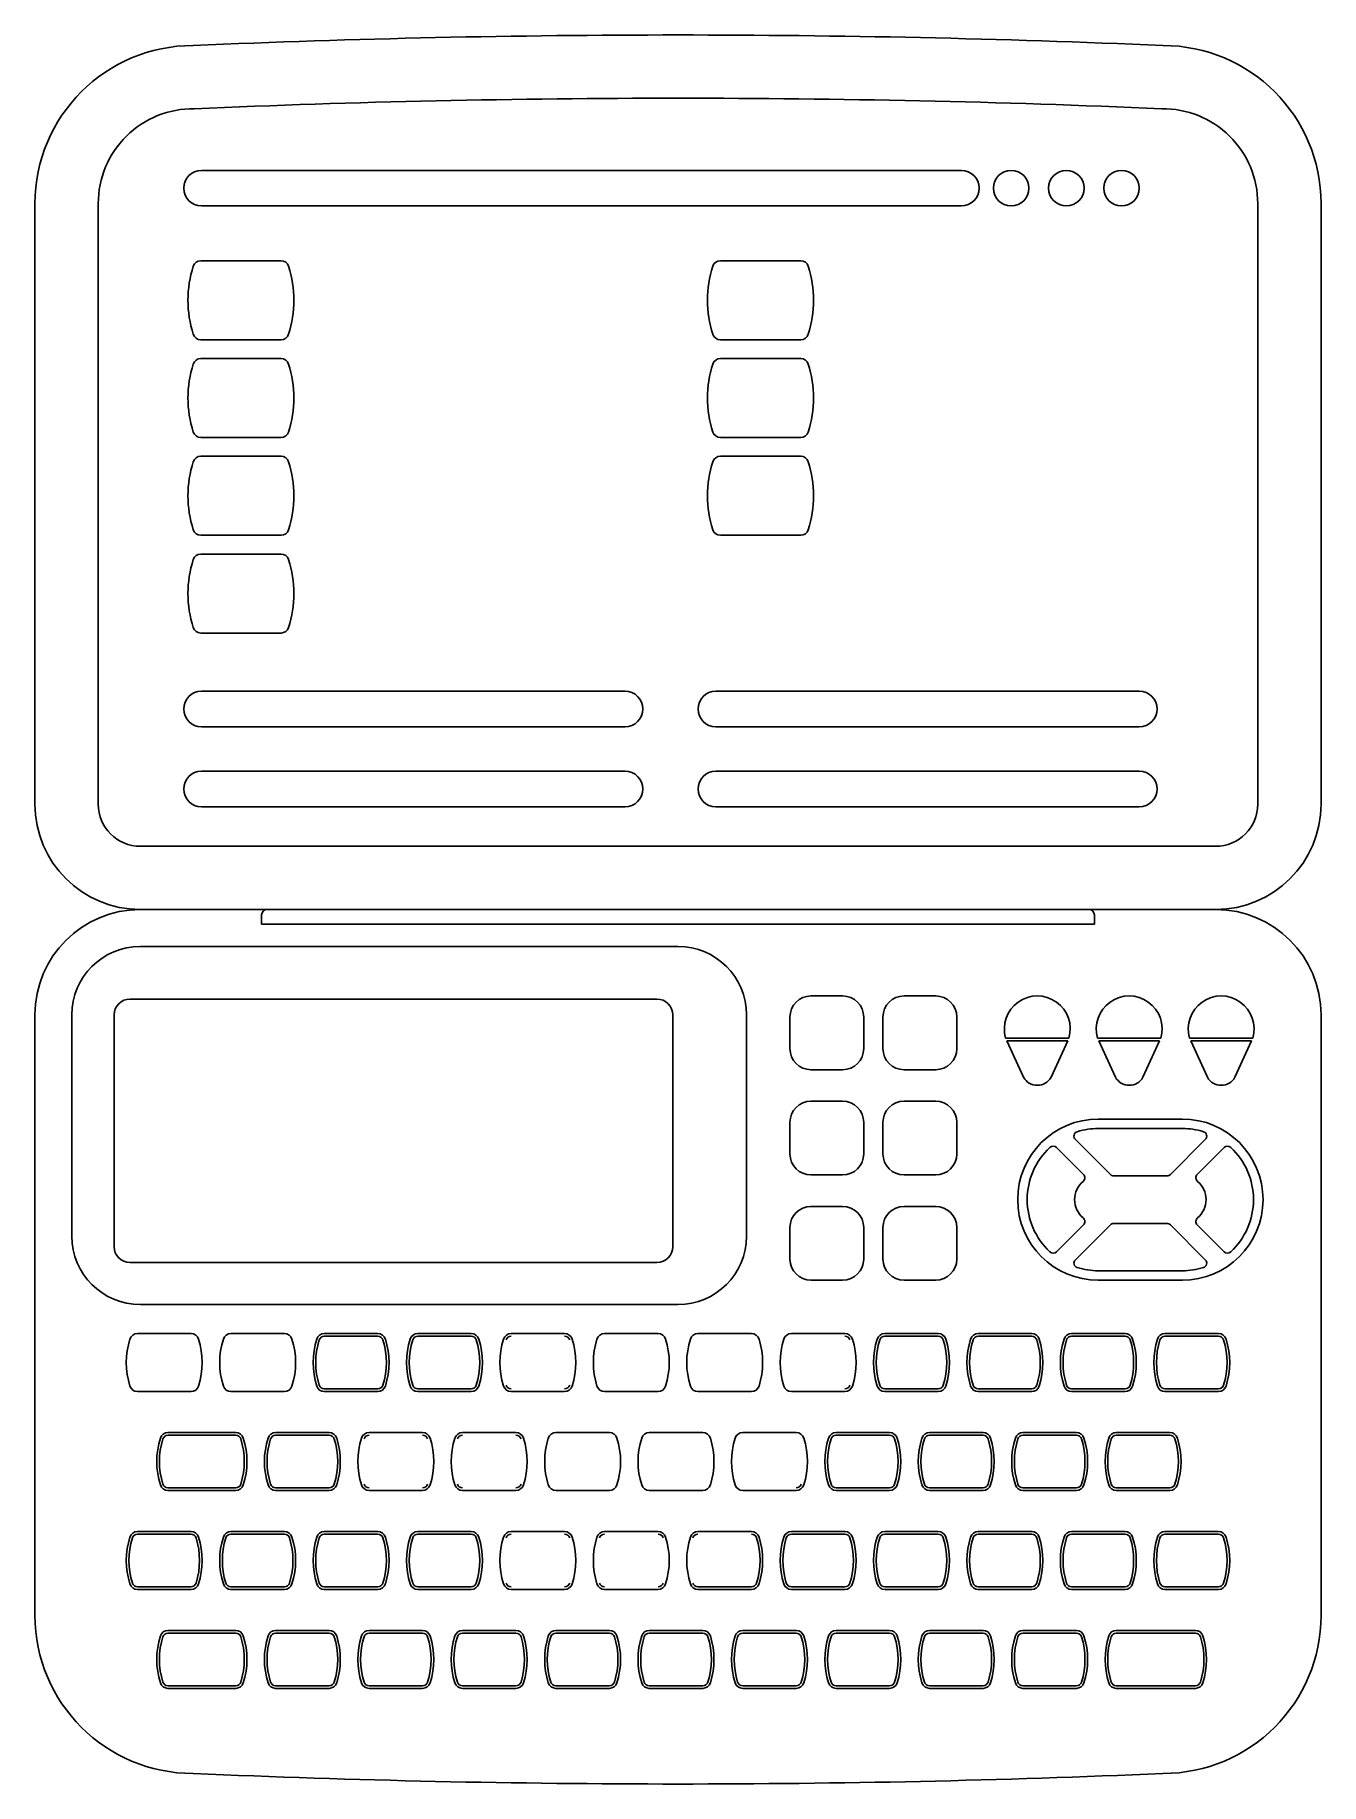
# Model space of a CAD drawing. Header units: millimetres. Extents: x -773.218 to -773.096, y 2678.22 to 2678.386.
import ezdxf

# ---------------------------------------------------------------- set-up
doc = ezdxf.new("R2010")
doc.units = ezdxf.units.MM
doc.header["$LTSCALE"] = 10
doc.layers.add('Móveis_estações', color=2, linetype='Continuous')

msp = doc.modelspace()

# ---------------------------------------------------------------- linework, layer by layer
at = {"layer": 'Móveis_estações', "color": 1}
for p, q in [((-773.2019192653779, 2678.373213476043), (-773.1298385148505, 2678.373213476043)), ((-773.2177210689113, 2678.313064513199), (-773.2177210689113, 2678.370064513199)), ((-773.211721068911, 2678.313064513199), (-773.211721068911, 2678.370064513199)), ((-773.1298385148505, 2678.369839047406), (-773.2019192653779, 2678.369839047406)), ((-773.1017210689115, 2678.313064513199), (-773.1017210689115, 2678.370064513199)), ((-773.0957210689112, 2678.313064513199), (-773.0957210689112, 2678.370064513199)), ((-773.2019931202258, 2678.364640056524), (-773.1943735497712, 2678.364640056524)), ((-773.1527013660311, 2678.364640056524), (-773.145081795577, 2678.364640056524)), ((-773.2019931202258, 2678.357140056525), (-773.1943735497712, 2678.357140056525)), ((-773.1527013660311, 2678.357140056525), (-773.145081795577, 2678.357140056525)), ((-773.2019931202258, 2678.355360378957), (-773.1943735497712, 2678.355360378957)), ((-773.1527013660311, 2678.355360378957), (-773.145081795577, 2678.355360378957)), ((-773.2019931202258, 2678.347860378957), (-773.1943735497712, 2678.347860378957)), ((-773.1527013660311, 2678.347860378957), (-773.145081795577, 2678.347860378957)), ((-773.2019931202258, 2678.34608070139), (-773.1943735497712, 2678.34608070139)), ((-773.1527013660311, 2678.34608070139), (-773.145081795577, 2678.34608070139)), ((-773.2019931202258, 2678.33858070139), (-773.1943735497712, 2678.33858070139)), ((-773.1527013660311, 2678.33858070139), (-773.145081795577, 2678.33858070139)), ((-773.2019931202258, 2678.336801023822), (-773.1943735497712, 2678.336801023822)), ((-773.2019931202258, 2678.329301023823), (-773.1943735497712, 2678.329301023823)), ((-773.2019192653779, 2678.32377810512), (-773.1617431099339, 2678.32377810512)), ((-773.1531339339997, 2678.32377810512), (-773.1129577785559, 2678.32377810512)), ((-773.1617431099339, 2678.320403676482), (-773.2019192653779, 2678.320403676482)), ((-773.1129577785559, 2678.320403676482), (-773.1531339339997, 2678.320403676482)), ((-773.2019192653779, 2678.316185641871), (-773.1617431099339, 2678.316185641871)), ((-773.1531339339997, 2678.316185641871), (-773.1129577785559, 2678.316185641871)), ((-773.1617431099339, 2678.312811213234), (-773.2019192653779, 2678.312811213234)), ((-773.1129577785559, 2678.312811213234), (-773.1531339339997, 2678.312811213234)), ((-773.2077210689113, 2678.309064513199), (-773.1057210689112, 2678.309064513199)), ((-773.2077210689113, 2678.303064513199), (-773.1957210689116, 2678.303064513199)), ((-773.1962210689112, 2678.301664513199), (-773.1962210689112, 2678.302564513199)), ((-773.1957210689116, 2678.303064513199), (-773.1177210689111, 2678.303064513199)), ((-773.1177210689111, 2678.303064513199), (-773.1057210689112, 2678.303064513199)), ((-773.1172210689117, 2678.301664513199), (-773.1172210689115, 2678.302564513199)), ((-773.1962210689112, 2678.301664513199), (-773.1172210689115, 2678.301664513199)), ((-773.2077210689113, 2678.299564513199), (-773.1567210689113, 2678.299564513199)), ((-773.2087210689115, 2678.294564513199), (-773.1587210689111, 2678.294564513199)), ((-773.1441038354208, 2678.294859807976), (-773.1411038354206, 2678.294859807976)), ((-773.1352753542819, 2678.294859807976), (-773.1322753542818, 2678.294859807976)), ((-773.2177210689113, 2678.293064513199), (-773.2177210689113, 2678.236064513199)), ((-773.2142210689112, 2678.293064513199), (-773.2142210689112, 2678.272064513199)), ((-773.2102210689113, 2678.293064513199), (-773.2102210689113, 2678.271061876061)), ((-773.1572210689114, 2678.293064513199), (-773.1572210689114, 2678.271061876061)), ((-773.1502210689114, 2678.293064513199), (-773.1502210689114, 2678.272064513199)), ((-773.146103835421, 2678.292859807977), (-773.146103835421, 2678.289859807976)), ((-773.1391038354209, 2678.292859807977), (-773.1391038354209, 2678.289859807976)), ((-773.1372753542817, 2678.292859807977), (-773.1372753542817, 2678.289859807976)), ((-773.1302753542816, 2678.292859807977), (-773.1302753542816, 2678.289859807976)), ((-773.0957210689112, 2678.293064513199), (-773.0957210689112, 2678.236064513199)), ((-773.1256373973847, 2678.290859807976), (-773.1196373973846, 2678.290859807976)), ((-773.1255234822786, 2678.290609807976), (-773.1239419997726, 2678.287139059974)), ((-773.1255234822786, 2678.290609807976), (-773.1197513124907, 2678.290609807976)), ((-773.1197513124907, 2678.290609807976), (-773.1213327949961, 2678.287139059974)), ((-773.1169130102712, 2678.290859807976), (-773.1109130102709, 2678.290859807976)), ((-773.1167990951649, 2678.290609807976), (-773.1110269253772, 2678.290609807976)), ((-773.1167990951649, 2678.290609807976), (-773.1152176126591, 2678.287139059974)), ((-773.1110269253772, 2678.290609807976), (-773.1126084078826, 2678.287139059974)), ((-773.1021886231574, 2678.290859807976), (-773.1081886231573, 2678.290859807976)), ((-773.1023025382631, 2678.290609807976), (-773.1080747080514, 2678.290609807976)), ((-773.1080747080514, 2678.290609807976), (-773.1064932255458, 2678.287139059974)), ((-773.1023025382631, 2678.290609807976), (-773.1038840207691, 2678.287139059974)), ((-773.1441038354208, 2678.287859807976), (-773.1411038354206, 2678.287859807976)), ((-773.1352753542819, 2678.287859807976), (-773.1322753542818, 2678.287859807976)), ((-773.1441038354208, 2678.284872218927), (-773.1411038354206, 2678.284872218927)), ((-773.1352753542819, 2678.284872218927), (-773.1322753542818, 2678.284872218927)), ((-773.146103835421, 2678.282872218927), (-773.146103835421, 2678.279872218927)), ((-773.1391038354209, 2678.282872218927), (-773.1391038354209, 2678.279872218927)), ((-773.1372753542817, 2678.282872218927), (-773.1372753542817, 2678.279872218927)), ((-773.1302753542816, 2678.282872218927), (-773.1302753542816, 2678.279872218927)), ((-773.1168456987941, 2678.283177346353), (-773.108873609347, 2678.283177346353)), ((-773.1168456987941, 2678.282277346353), (-773.108873609347, 2678.282277346353)), ((-773.1157047085367, 2678.277909148301), (-773.1190238823833, 2678.281228322148)), ((-773.1100145996047, 2678.277909148301), (-773.1066954257578, 2678.281228322148)), ((-773.1182586631576, 2678.27791751851), (-773.1208086072072, 2678.280467462559)), ((-773.1074606449836, 2678.27791751851), (-773.1049107009339, 2678.28046746256)), ((-773.1441038354208, 2678.277872218927), (-773.1411038354206, 2678.277872218927)), ((-773.1352753542819, 2678.277872218927), (-773.1322753542818, 2678.277872218927)), ((-773.1153865104852, 2678.277777346353), (-773.1103327976562, 2678.277777346353)), ((-773.1441038354208, 2678.274884629878), (-773.1411038354206, 2678.274884629878)), ((-773.1352753542819, 2678.274884629878), (-773.1322753542818, 2678.274884629878)), ((-773.146103835421, 2678.269884629878), (-773.146103835421, 2678.272884629877)), ((-773.1391038354209, 2678.269884629878), (-773.1391038354209, 2678.272884629877)), ((-773.1372753542817, 2678.269884629878), (-773.1372753542817, 2678.272884629877)), ((-773.1302753542816, 2678.269884629878), (-773.1302753542816, 2678.272884629877)), ((-773.1182586631576, 2678.273137174195), (-773.1208086072072, 2678.270587230145)), ((-773.1157047085367, 2678.273145544404), (-773.1190238823833, 2678.269826370557)), ((-773.1153865104852, 2678.273277346353), (-773.1103327976562, 2678.273277346353)), ((-773.1100145996047, 2678.273145544404), (-773.1066954257578, 2678.269826370557)), ((-773.1074606449836, 2678.273137174195), (-773.1049107009339, 2678.270587230145)), ((-773.2087210689115, 2678.26956187606), (-773.1587210689111, 2678.26956187606)), ((-773.1441038354208, 2678.267884629878), (-773.1411038354206, 2678.267884629878)), ((-773.1352753542819, 2678.267884629878), (-773.1322753542818, 2678.267884629878)), ((-773.1168456987941, 2678.268777346353), (-773.108873609347, 2678.268777346353)), ((-773.1168456987941, 2678.267877346353), (-773.108873609347, 2678.267877346353)), ((-773.2077210689113, 2678.265564513199), (-773.1567210689113, 2678.265564513199)), ((-773.2080003573628, 2678.262814513199), (-773.2029206437267, 2678.262814513199)), ((-773.1991386425207, 2678.262814513199), (-773.1940589288843, 2678.262814513199)), ((-773.1851972140421, 2678.262814513199), (-773.190276927678, 2678.262814513199)), ((-773.1851972140421, 2678.262564513199), (-773.190276927678, 2678.262564513199)), ((-773.1763354991995, 2678.262814513199), (-773.1814152128359, 2678.262814513199)), ((-773.1763354991995, 2678.262564513199), (-773.1814152128359, 2678.262564513199)), ((-773.1674737843566, 2678.262814513199), (-773.172553497993, 2678.262814513199)), ((-773.1636917831511, 2678.262814513199), (-773.1586120695144, 2678.262814513199)), ((-773.1548300683085, 2678.262814513199), (-773.149750354672, 2678.262814513199)), ((-773.1408886398299, 2678.262814513199), (-773.1459683534658, 2678.262814513199)), ((-773.1320269249873, 2678.262814513199), (-773.1371066386237, 2678.262814513199)), ((-773.1320269249873, 2678.262564513199), (-773.1371066386237, 2678.262564513199)), ((-773.1282449237808, 2678.262814513199), (-773.1231652101451, 2678.262814513199)), ((-773.1282449237808, 2678.262564513199), (-773.1231652101451, 2678.262564513199)), ((-773.1143034953022, 2678.262814513199), (-773.1193832089386, 2678.262814513199)), ((-773.1143034953022, 2678.262564513199), (-773.1193832089386, 2678.262564513199)), ((-773.1054417804598, 2678.262814513199), (-773.1105214940962, 2678.262814513199)), ((-773.1054417804598, 2678.262564513199), (-773.1105214940962, 2678.262564513199)), ((-773.2080003573628, 2678.257314513199), (-773.2029206437267, 2678.257314513199)), ((-773.1991386425207, 2678.257314513199), (-773.1940589288843, 2678.257314513199)), ((-773.1851972140421, 2678.257564513199), (-773.190276927678, 2678.257564513199)), ((-773.1851972140421, 2678.257314513199), (-773.190276927678, 2678.257314513199)), ((-773.1763354991995, 2678.257564513199), (-773.1814152128359, 2678.257564513199)), ((-773.1763354991995, 2678.257314513199), (-773.1814152128359, 2678.257314513199)), ((-773.1674737843566, 2678.257314513199), (-773.172553497993, 2678.257314513199)), ((-773.1636917831511, 2678.257314513199), (-773.1586120695144, 2678.257314513199)), ((-773.1548300683085, 2678.257314513199), (-773.149750354672, 2678.257314513199)), ((-773.1408886398299, 2678.257314513199), (-773.1459683534658, 2678.257314513199)), ((-773.1320269249873, 2678.257564513199), (-773.1371066386237, 2678.257564513199)), ((-773.1320269249873, 2678.257314513199), (-773.1371066386237, 2678.257314513199)), ((-773.1282449237808, 2678.257564513199), (-773.1231652101451, 2678.257564513199)), ((-773.1282449237808, 2678.257314513199), (-773.1231652101451, 2678.257314513199)), ((-773.1143034953022, 2678.257564513199), (-773.1193832089386, 2678.257564513199)), ((-773.1143034953022, 2678.257314513199), (-773.1193832089386, 2678.257314513199)), ((-773.1054417804598, 2678.257564513199), (-773.1105214940962, 2678.257564513199)), ((-773.1054417804598, 2678.257314513199), (-773.1105214940962, 2678.257314513199)), ((-773.2051093796122, 2678.253423131825), (-773.1986764427625, 2678.253423131825)), ((-773.2051093796122, 2678.253173131825), (-773.1986764427625, 2678.253173131825)), ((-773.194894441556, 2678.253423131825), (-773.1898147279198, 2678.253423131825)), ((-773.194894441556, 2678.253173131825), (-773.1898147279198, 2678.253173131825)), ((-773.1809530130774, 2678.253423131825), (-773.1860327267136, 2678.253423131825)), ((-773.172091298235, 2678.253423131825), (-773.1771710118715, 2678.253423131825)), ((-773.1632295833929, 2678.253423131825), (-773.1683092970288, 2678.253423131825)), ((-773.1594475821867, 2678.253423131825), (-773.1543678685503, 2678.253423131825)), ((-773.1505858673438, 2678.253423131825), (-773.1455061537076, 2678.253423131825)), ((-773.1366444388652, 2678.253423131825), (-773.1417241525014, 2678.253423131825)), ((-773.1366444388652, 2678.253173131825), (-773.1417241525014, 2678.253173131825)), ((-773.1277827240228, 2678.253423131825), (-773.1328624376592, 2678.253423131825)), ((-773.1277827240228, 2678.253173131825), (-773.1328624376592, 2678.253173131825)), ((-773.1240007228164, 2678.253423131825), (-773.1189210091807, 2678.253423131825)), ((-773.1240007228164, 2678.253173131825), (-773.1189210091807, 2678.253173131825)), ((-773.1100592943378, 2678.253423131825), (-773.1151390079744, 2678.253423131825)), ((-773.1100592943378, 2678.253173131825), (-773.1151390079744, 2678.253173131825)), ((-773.2051093796122, 2678.248173131825), (-773.1986764427625, 2678.248173131825)), ((-773.2051093796122, 2678.247923131825), (-773.1986764427625, 2678.247923131825)), ((-773.194894441556, 2678.248173131825), (-773.1898147279198, 2678.248173131825)), ((-773.194894441556, 2678.247923131825), (-773.1898147279198, 2678.247923131825)), ((-773.1809530130774, 2678.247923131825), (-773.1860327267136, 2678.247923131825)), ((-773.172091298235, 2678.247923131825), (-773.1771710118715, 2678.247923131825)), ((-773.1632295833929, 2678.247923131825), (-773.1683092970288, 2678.247923131825)), ((-773.1594475821867, 2678.247923131825), (-773.1543678685503, 2678.247923131825)), ((-773.1505858673438, 2678.247923131825), (-773.1455061537076, 2678.247923131825)), ((-773.1366444388652, 2678.248173131825), (-773.1417241525014, 2678.248173131825)), ((-773.1366444388652, 2678.247923131825), (-773.1417241525014, 2678.247923131825)), ((-773.1277827240228, 2678.248173131825), (-773.1328624376592, 2678.248173131825)), ((-773.1277827240228, 2678.247923131825), (-773.1328624376592, 2678.247923131825)), ((-773.1240007228164, 2678.248173131825), (-773.1189210091807, 2678.248173131825)), ((-773.1240007228164, 2678.247923131825), (-773.1189210091807, 2678.247923131825)), ((-773.1100592943378, 2678.248173131825), (-773.1151390079744, 2678.248173131825)), ((-773.1100592943378, 2678.247923131825), (-773.1151390079744, 2678.247923131825)), ((-773.2080003573628, 2678.244031750452), (-773.2029206437267, 2678.244031750452)), ((-773.1991386425207, 2678.244031750452), (-773.1940589288843, 2678.244031750452)), ((-773.1851972140421, 2678.244031750452), (-773.190276927678, 2678.244031750452)), ((-773.1763354991995, 2678.244031750452), (-773.1814152128359, 2678.244031750452)), ((-773.1674737843566, 2678.244031750452), (-773.172553497993, 2678.244031750452)), ((-773.1636917831511, 2678.244031750452), (-773.1586120695144, 2678.244031750452)), ((-773.1548300683085, 2678.244031750452), (-773.149750354672, 2678.244031750452)), ((-773.1408886398299, 2678.244031750452), (-773.1459683534658, 2678.244031750452)), ((-773.1320269249873, 2678.244031750452), (-773.1371066386237, 2678.244031750452)), ((-773.1282449237808, 2678.244031750452), (-773.1231652101451, 2678.244031750452)), ((-773.1143034953022, 2678.244031750452), (-773.1193832089386, 2678.244031750452)), ((-773.1054417804598, 2678.244031750452), (-773.1105214940962, 2678.244031750452)), ((-773.2080003573628, 2678.243781750452), (-773.2029206437267, 2678.243781750452)), ((-773.1991386425207, 2678.243781750452), (-773.1940589288843, 2678.243781750452)), ((-773.1851972140421, 2678.243781750452), (-773.190276927678, 2678.243781750452)), ((-773.1763354991995, 2678.243781750452), (-773.1814152128359, 2678.243781750452)), ((-773.1408886398299, 2678.243781750452), (-773.1459683534658, 2678.243781750452)), ((-773.1320269249873, 2678.243781750452), (-773.1371066386237, 2678.243781750452)), ((-773.1282449237808, 2678.243781750452), (-773.1231652101451, 2678.243781750452)), ((-773.1143034953022, 2678.243781750452), (-773.1193832089386, 2678.243781750452)), ((-773.1054417804598, 2678.243781750452), (-773.1105214940962, 2678.243781750452)), ((-773.2080003573628, 2678.238781750452), (-773.2029206437267, 2678.238781750452)), ((-773.2080003573628, 2678.238531750452), (-773.2029206437267, 2678.238531750452)), ((-773.1991386425207, 2678.238781750452), (-773.1940589288843, 2678.238781750452)), ((-773.1991386425207, 2678.238531750452), (-773.1940589288843, 2678.238531750452)), ((-773.1851972140421, 2678.238781750452), (-773.190276927678, 2678.238781750452)), ((-773.1851972140421, 2678.238531750452), (-773.190276927678, 2678.238531750452)), ((-773.1763354991995, 2678.238781750452), (-773.1814152128359, 2678.238781750452)), ((-773.1763354991995, 2678.238531750452), (-773.1814152128359, 2678.238531750452)), ((-773.1674737843566, 2678.238531750452), (-773.172553497993, 2678.238531750452)), ((-773.1636917831511, 2678.238531750452), (-773.1586120695144, 2678.238531750452)), ((-773.1548300683085, 2678.238781750452), (-773.149750354672, 2678.238781750452)), ((-773.1548300683085, 2678.238531750452), (-773.149750354672, 2678.238531750452)), ((-773.1408886398299, 2678.238781750452), (-773.1459683534658, 2678.238781750452)), ((-773.1408886398299, 2678.238531750452), (-773.1459683534658, 2678.238531750452)), ((-773.1320269249873, 2678.238781750452), (-773.1371066386237, 2678.238781750452)), ((-773.1320269249873, 2678.238531750452), (-773.1371066386237, 2678.238531750452)), ((-773.1282449237808, 2678.238781750452), (-773.1231652101451, 2678.238781750452)), ((-773.1282449237808, 2678.238531750452), (-773.1231652101451, 2678.238531750452)), ((-773.1143034953022, 2678.238781750452), (-773.1193832089386, 2678.238781750452)), ((-773.1143034953022, 2678.238531750452), (-773.1193832089386, 2678.238531750452)), ((-773.1054417804598, 2678.238781750452), (-773.1105214940962, 2678.238781750452)), ((-773.1054417804598, 2678.238531750452), (-773.1105214940962, 2678.238531750452)), ((-773.2051093796122, 2678.234640369078), (-773.1986764427625, 2678.234640369078)), ((-773.2051093796122, 2678.234390369078), (-773.1986764427625, 2678.234390369078)), ((-773.194894441556, 2678.234640369078), (-773.1898147279198, 2678.234640369078)), ((-773.194894441556, 2678.234390369078), (-773.1898147279198, 2678.234390369078)), ((-773.1809530130774, 2678.234640369078), (-773.1860327267136, 2678.234640369078)), ((-773.1809530130774, 2678.234390369078), (-773.1860327267136, 2678.234390369078)), ((-773.172091298235, 2678.234640369078), (-773.1771710118715, 2678.234640369078)), ((-773.172091298235, 2678.234390369078), (-773.1771710118715, 2678.234390369078)), ((-773.1632295833929, 2678.234640369078), (-773.1683092970288, 2678.234640369078)), ((-773.1632295833929, 2678.234390369078), (-773.1683092970288, 2678.234390369078)), ((-773.1594475821867, 2678.234640369078), (-773.1543678685503, 2678.234640369078)), ((-773.1594475821867, 2678.234390369078), (-773.1543678685503, 2678.234390369078)), ((-773.1505858673438, 2678.234640369078), (-773.1455061537076, 2678.234640369078)), ((-773.1505858673438, 2678.234390369078), (-773.1455061537076, 2678.234390369078)), ((-773.1366444388652, 2678.234640369078), (-773.1417241525014, 2678.234640369078)), ((-773.1366444388652, 2678.234390369078), (-773.1417241525014, 2678.234390369078)), ((-773.1277827240228, 2678.234640369078), (-773.1328624376592, 2678.234640369078)), ((-773.1277827240228, 2678.234390369078), (-773.1328624376592, 2678.234390369078)), ((-773.1240007228164, 2678.234640369078), (-773.1189210091807, 2678.234640369078)), ((-773.1240007228164, 2678.234390369078), (-773.1189210091807, 2678.234390369078)), ((-773.1076395495488, 2678.234640369078), (-773.1151390079744, 2678.234640369078)), ((-773.1076395495488, 2678.234390369078), (-773.1151390079744, 2678.234390369078)), ((-773.2051093796122, 2678.229390369078), (-773.1986764427625, 2678.229390369078)), ((-773.2051093796122, 2678.229140369078), (-773.1986764427625, 2678.229140369078)), ((-773.194894441556, 2678.229390369078), (-773.1898147279198, 2678.229390369078)), ((-773.194894441556, 2678.229140369078), (-773.1898147279198, 2678.229140369078)), ((-773.1809530130774, 2678.229390369078), (-773.1860327267136, 2678.229390369078)), ((-773.1809530130774, 2678.229140369078), (-773.1860327267136, 2678.229140369078)), ((-773.172091298235, 2678.229390369078), (-773.1771710118715, 2678.229390369078)), ((-773.172091298235, 2678.229140369078), (-773.1771710118715, 2678.229140369078)), ((-773.1632295833929, 2678.229390369078), (-773.1683092970288, 2678.229390369078)), ((-773.1632295833929, 2678.229140369078), (-773.1683092970288, 2678.229140369078)), ((-773.1594475821867, 2678.229390369078), (-773.1543678685503, 2678.229390369078)), ((-773.1594475821867, 2678.229140369078), (-773.1543678685503, 2678.229140369078)), ((-773.1505858673438, 2678.229390369078), (-773.1455061537076, 2678.229390369078)), ((-773.1505858673438, 2678.229140369078), (-773.1455061537076, 2678.229140369078)), ((-773.1366444388652, 2678.229390369078), (-773.1417241525014, 2678.229390369078)), ((-773.1366444388652, 2678.229140369078), (-773.1417241525014, 2678.229140369078)), ((-773.1277827240228, 2678.229390369078), (-773.1328624376592, 2678.229390369078)), ((-773.1277827240228, 2678.229140369078), (-773.1328624376592, 2678.229140369078)), ((-773.1240007228164, 2678.229390369078), (-773.1189210091807, 2678.229390369078)), ((-773.1240007228164, 2678.229140369078), (-773.1189210091807, 2678.229140369078)), ((-773.1076395495488, 2678.229390369078), (-773.1151390079744, 2678.229390369078)), ((-773.1076395495488, 2678.229140369078), (-773.1151390079744, 2678.229140369078))]:
    msp.add_line(p, q, dxfattribs=at)
for centre in [(-773.1251119087751, 2678.371526261725), (-773.1198788798829, 2678.371526261725), (-773.1146458509907, 2678.371526261725)]:
    msp.add_circle(centre, 0.001687214318716102, dxfattribs=at)
for centre, radius, start, end in [((-773.1567210689113, 2677.327564513199), 1.058499999999615, 87.5092714660641, 92.49072853393591), ((-773.2027210689112, 2678.370064513199), 0.015, 90, 180), ((-773.1107210689115, 2678.370064513199), 0.015, 0, 90), ((-773.2027210689112, 2678.370064513199), 0.008999999999999998, 89.273880839831, 180), ((-773.1567210689113, 2677.327564513199), 1.052499999999615, 87.50127836456858, 92.49872163543144), ((-773.1107210689115, 2678.370064513199), 0.008999999999999998, 0, 90.726119160169), ((-773.2019192653779, 2678.371526261725), 0.001687214318716102, 90, 270), ((-773.1298385148505, 2678.371526261725), 0.001687214318716102, 270, 90), ((-773.1925527759695, 2678.360890056525), 0.01065555902859791, 162.3705228711065, 197.6294771288935), ((-773.2019931202258, 2678.363890056525), 0.00075, 90, 162.3705228711065), ((-773.1943735497712, 2678.363890056525), 0.00075, 17.62947713012331, 90), ((-773.2038138940266, 2678.360890056525), 0.01065555902859791, 342.3705228698767, 17.62947713012331), ((-773.1432610217751, 2678.360890056525), 0.01065555902859791, 162.3705228711065, 197.6294771288935), ((-773.1527013660311, 2678.363890056525), 0.00075, 90, 162.3705228711065), ((-773.145081795577, 2678.363890056525), 0.00075, 17.62947713012331, 90), ((-773.1545221398324, 2678.360890056525), 0.01065555902859791, 342.3705228698767, 17.62947713012331), ((-773.2019931202258, 2678.357890056525), 0.00075, 197.6294771288935, 270), ((-773.1943735497712, 2678.357890056525), 0.00075, 270, 342.3705228698767), ((-773.1527013660311, 2678.357890056525), 0.00075, 197.6294771288935, 270), ((-773.145081795577, 2678.357890056525), 0.00075, 270, 342.3705228698767), ((-773.2019931202258, 2678.354610378957), 0.00075, 90, 162.3705228711065), ((-773.1943735497712, 2678.354610378957), 0.00075, 17.62947713012331, 90), ((-773.1527013660311, 2678.354610378957), 0.00075, 90, 162.3705228711065), ((-773.145081795577, 2678.354610378957), 0.00075, 17.62947713012331, 90), ((-773.1925527759695, 2678.351610378958), 0.01065555902859791, 162.3705228711065, 197.6294771288935), ((-773.2038138940266, 2678.351610378958), 0.01065555902859791, 342.3705228698767, 17.62947713012331), ((-773.1432610217751, 2678.351610378958), 0.01065555902859791, 162.3705228711065, 197.6294771288935), ((-773.1545221398324, 2678.351610378958), 0.01065555902859791, 342.3705228698767, 17.62947713012331), ((-773.2019931202258, 2678.348610378957), 0.00075, 197.6294771288935, 270), ((-773.1943735497712, 2678.348610378957), 0.00075, 270, 342.3705228698767), ((-773.1527013660311, 2678.348610378957), 0.00075, 197.6294771288935, 270), ((-773.145081795577, 2678.348610378957), 0.00075, 270, 342.3705228698767), ((-773.1925527759695, 2678.34233070139), 0.01065555902859791, 162.3705228711065, 197.6294771288935), ((-773.2019931202258, 2678.34533070139), 0.00075, 90, 162.3705228711065), ((-773.1943735497712, 2678.34533070139), 0.00075, 17.62947713012331, 90), ((-773.2038138940266, 2678.34233070139), 0.01065555902859791, 342.3705228698767, 17.62947713012331), ((-773.1432610217751, 2678.34233070139), 0.01065555902859791, 162.3705228711065, 197.6294771288935), ((-773.1527013660311, 2678.34533070139), 0.00075, 90, 162.3705228711065), ((-773.145081795577, 2678.34533070139), 0.00075, 17.62947713012331, 90), ((-773.1545221398324, 2678.34233070139), 0.01065555902859791, 342.3705228698767, 17.62947713012331), ((-773.2019931202258, 2678.33933070139), 0.00075, 197.6294771288935, 270), ((-773.1943735497712, 2678.33933070139), 0.00075, 270, 342.3705228698767), ((-773.1527013660311, 2678.33933070139), 0.00075, 197.6294771288935, 270), ((-773.145081795577, 2678.33933070139), 0.00075, 270, 342.3705228698767), ((-773.1925527759695, 2678.333051023822), 0.01065555902859791, 162.3705228711065, 197.6294771288935), ((-773.2019931202258, 2678.336051023822), 0.00075, 90, 162.3705228711065), ((-773.1943735497712, 2678.336051023822), 0.00075, 17.62947713012331, 90), ((-773.2038138940266, 2678.333051023822), 0.01065555902859791, 342.3705228698767, 17.62947713012331), ((-773.2019931202258, 2678.330051023822), 0.00075, 197.6294771288935, 270), ((-773.1943735497712, 2678.330051023822), 0.00075, 270, 342.3705228698767), ((-773.2019192653779, 2678.322090890801), 0.001687214318716102, 90, 270), ((-773.1617431099339, 2678.322090890801), 0.001687214318716102, 270, 90), ((-773.1531339339997, 2678.322090890801), 0.001687214318716102, 90, 270), ((-773.1129577785559, 2678.322090890801), 0.001687214318716102, 270, 90), ((-773.2019192653779, 2678.314498427552), 0.001687214318716102, 90, 270), ((-773.1617431099339, 2678.314498427552), 0.001687214318716102, 270, 90), ((-773.1531339339997, 2678.314498427552), 0.001687214318716102, 90, 270), ((-773.1129577785559, 2678.314498427552), 0.001687214318716102, 270, 90), ((-773.2077210689113, 2678.313064513199), 0.01, 180, 270), ((-773.2077210689113, 2678.313064513199), 0.004000000000000001, 180, 270), ((-773.1057210689112, 2678.313064513199), 0.01, 270, 0), ((-773.1057210689112, 2678.313064513199), 0.004000000000000001, 270, 0), ((-773.2077210689113, 2678.293064513199), 0.01, 90, 180), ((-773.1957210689116, 2678.302564513199), 0.0005, 90, 180), ((-773.1177210689111, 2678.302564513199), 0.0005, 0, 90), ((-773.1057210689112, 2678.293064513199), 0.01, 0, 90), ((-773.2077210689113, 2678.293064513199), 0.006500000000000001, 90, 180), ((-773.1567210689113, 2678.293064513199), 0.006500000000000001, 0, 90), ((-773.2087210689115, 2678.293064513199), 0.0015, 90, 180), ((-773.1587210689111, 2678.293064513199), 0.0015, 0, 90), ((-773.1441038354208, 2678.292859807977), 0.002, 90, 180), ((-773.1411038354206, 2678.292859807977), 0.002, 0, 90), ((-773.1352753542819, 2678.292859807977), 0.002, 90, 180), ((-773.1322753542818, 2678.292859807977), 0.002, 0, 90), ((-773.1226373973846, 2678.291734807976), 0.003125000000001137, 343.7397952919478, 196.2602047080522), ((-773.1139130102711, 2678.291734807976), 0.003125000000001137, 343.7397952919478, 196.2602047080522), ((-773.1051886231576, 2678.291734807976), 0.003125000000001137, 343.7397952919478, 196.2602047080522), ((-773.1441038354208, 2678.289859807976), 0.002, 180, 270), ((-773.1411038354206, 2678.289859807976), 0.002, 270, 0), ((-773.1352753542819, 2678.289859807976), 0.002, 180, 270), ((-773.1322753542818, 2678.289859807976), 0.002, 270, 0), ((-773.1226373973846, 2678.287879338711), 0.0015, 209.5721492738365, 330.4278507261635), ((-773.1139130102711, 2678.287879338711), 0.0015, 209.5721492738365, 330.4278507261635), ((-773.1051886231576, 2678.287879338711), 0.0015, 209.5721492738365, 330.4278507261635), ((-773.1441038354208, 2678.282872218927), 0.002, 90, 180), ((-773.1411038354206, 2678.282872218927), 0.002, 0, 90), ((-773.1352753542819, 2678.282872218927), 0.002, 90, 180), ((-773.1322753542818, 2678.282872218927), 0.002, 0, 90), ((-773.1168456987941, 2678.275527346352), 0.007650000000000157, 90, 270), ((-773.1168456987941, 2678.275527346352), 0.006750000000000157, 90, 107.1716774836612), ((-773.108873609347, 2678.275527346352), 0.007650000000000157, 270, 90), ((-773.108873609347, 2678.275527346352), 0.006750000000000157, 72.82832251471152, 90), ((-773.1211268052589, 2678.280149264508), 0.00045, 45.00000000000921, 132.8077628183667), ((-773.1187056843319, 2678.281546520199), 0.00045, 107.1716774836612, 225.0000000000092), ((-773.1070136238095, 2678.2815465202), 0.00045, 314.9999999999908, 72.82832251471152), ((-773.1045925028825, 2678.280149264508), 0.00045, 47.19223718163328, 134.9999999999908), ((-773.1441038354208, 2678.279872218927), 0.002, 180, 270), ((-773.1411038354206, 2678.279872218927), 0.002, 270, 0), ((-773.1352753542819, 2678.279872218927), 0.002, 180, 270), ((-773.1322753542818, 2678.279872218927), 0.002, 270, 0), ((-773.1168456987941, 2678.275527346352), 0.006750000000000157, 132.8077628183667, 227.1922371816333), ((-773.108873609347, 2678.275527346352), 0.006750000000000157, 312.8077628193254, 47.19223718163328), ((-773.1168456987941, 2678.275527346352), 0.002250000000000157, 129.8792133057619, 230.1207866942381), ((-773.1185768612088, 2678.277599320458), 0.00045, 309.8792133057619, 45.00000000000921), ((-773.1153865104852, 2678.278227346352), 0.00045, 225.0000000000092, 270), ((-773.1103327976562, 2678.278227346352), 0.00045, 270, 314.9999999999908), ((-773.1071424469324, 2678.277599320458), 0.00045, 134.9999999999908, 230.1207866942381), ((-773.108873609347, 2678.275527346352), 0.002250000000000157, 309.8792133057619, 50.12078669423807), ((-773.1441038354208, 2678.272884629877), 0.002, 90, 180), ((-773.1411038354206, 2678.272884629877), 0.002, 0, 90), ((-773.1352753542819, 2678.272884629877), 0.002, 90, 180), ((-773.1322753542818, 2678.272884629877), 0.002, 0, 90), ((-773.1185768612088, 2678.273455372247), 0.00045, 314.9999999999908, 50.12078669423807), ((-773.1153865104852, 2678.272827346352), 0.00045, 90, 134.9999999999908), ((-773.1153865104852, 2678.272827346352), 0.00045, 90, 134.9999999999908), ((-773.1103327976562, 2678.272827346352), 0.00045, 45.00000000000921, 90), ((-773.1103327976562, 2678.272827346352), 0.00045, 45.00000000000921, 90), ((-773.1071424469324, 2678.273455372247), 0.00045, 129.8792133057619, 225.0000000000092), ((-773.2077210689113, 2678.272064513199), 0.006500000000000001, 180, 270), ((-773.2087210689115, 2678.271061876061), 0.0015, 180, 270), ((-773.1587210689111, 2678.271061876061), 0.0015, 270, 0), ((-773.1567210689113, 2678.272064513199), 0.006500000000000001, 270, 0), ((-773.1211268052589, 2678.270905428197), 0.00045, 227.1922371816333, 314.9999999999908), ((-773.1045925028825, 2678.270905428197), 0.00045, 225.0000000000092, 312.8077628193254), ((-773.1441038354208, 2678.269884629878), 0.002, 180, 270), ((-773.1411038354206, 2678.269884629878), 0.002, 270, 0), ((-773.1352753542819, 2678.269884629878), 0.002, 180, 270), ((-773.1322753542818, 2678.269884629878), 0.002, 270, 0), ((-773.1187056843319, 2678.269508172506), 0.00045, 134.9999999999908, 252.8283225163389), ((-773.1168456987941, 2678.275527346352), 0.006750000000000157, 252.8283225163389, 270), ((-773.108873609347, 2678.275527346352), 0.006750000000000157, 270, 287.1716774852885), ((-773.1070136238095, 2678.269508172506), 0.00045, 287.1716774852885, 45.00000000000921), ((-773.2017067945258, 2678.260064513199), 0.007353706019065275, 162.3705228711065, 197.6294771288935), ((-773.2080003573628, 2678.262064513199), 0.00075, 90, 162.3705228711065), ((-773.2029206437269, 2678.262064513199), 0.00075, 17.62947713012331, 90), ((-773.209214206564, 2678.260064513199), 0.007353706019065275, 342.3705228698767, 17.62947713012331), ((-773.1928450796831, 2678.260064513199), 0.007353706019065275, 162.3705228711065, 197.6294771288935), ((-773.1991386425207, 2678.262064513199), 0.00075, 90, 162.3705228711065), ((-773.1940589288843, 2678.262064513199), 0.00075, 17.62947713012331, 90), ((-773.2003524917213, 2678.260064513199), 0.007353706019065275, 342.3705228698767, 17.62947713012331), ((-773.1839833648407, 2678.260064513199), 0.007353706019065275, 162.3705228698767, 197.6294771301233), ((-773.190276927678, 2678.262064513199), 0.00075, 90, 162.3705228698767), ((-773.190276927678, 2678.262064513199), 0.0005, 90, 162.3705228698767), ((-773.1851972140421, 2678.262064513199), 0.00075, 17.62947712889344, 90), ((-773.1851972140421, 2678.262064513199), 0.0005, 17.62947712889344, 90), ((-773.1914907768792, 2678.260064513199), 0.007353706019065275, 342.3705228711066, 17.62947712889344), ((-773.1751216499986, 2678.260064513199), 0.007353706019065275, 162.3705228698767, 197.6294771301233), ((-773.1814152128359, 2678.262064513199), 0.00075, 90, 162.3705228698767), ((-773.1814152128359, 2678.262064513199), 0.0005, 90, 162.3705228698767), ((-773.1763354991995, 2678.262064513199), 0.00075, 17.62947712889344, 90), ((-773.1763354991995, 2678.262064513199), 0.0005, 17.62947712889344, 90), ((-773.182629062037, 2678.260064513199), 0.007353706019065275, 342.3705228711066, 17.62947712889344), ((-773.1662599351562, 2678.260064513199), 0.007353706019065275, 162.3705228698767, 197.6294771301233), ((-773.172553497993, 2678.262064513199), 0.00075, 90, 162.3705228698767), ((-773.172553497993, 2678.262064513199), 0.0005, 90, 162.3705228698767), ((-773.1674737843566, 2678.262064513199), 0.00075, 17.62947712889344, 90), ((-773.1674737843566, 2678.262064513199), 0.0005, 17.62947712889344, 90), ((-773.1737673471941, 2678.260064513199), 0.007353706019065275, 342.3705228711066, 17.62947712889344), ((-773.1573982203136, 2678.260064513199), 0.007353706019065275, 162.3705228711065, 197.6294771288935), ((-773.1636917831511, 2678.262064513199), 0.00075, 90, 162.3705228711065), ((-773.1586120695144, 2678.262064513199), 0.00075, 17.62947713012331, 90), ((-773.1649056323517, 2678.260064513199), 0.007353706019065275, 342.3705228698767, 17.62947713012331), ((-773.1485365054709, 2678.260064513199), 0.007353706019065275, 162.3705228711065, 197.6294771288935), ((-773.1548300683085, 2678.262064513199), 0.00075, 90, 162.3705228711065), ((-773.149750354672, 2678.262064513199), 0.00075, 17.62947713012331, 90), ((-773.1560439175089, 2678.260064513199), 0.007353706019065275, 342.3705228698767, 17.62947713012331), ((-773.1396747906292, 2678.260064513199), 0.007353706019065275, 162.3705228698767, 197.6294771301233), ((-773.1459683534658, 2678.262064513199), 0.00075, 90, 162.3705228698767), ((-773.1408886398299, 2678.262064513199), 0.00075, 17.62947712889344, 90), ((-773.1408886398299, 2678.262064513199), 0.0005, 17.62947712889344, 90), ((-773.147182202667, 2678.260064513199), 0.007353706019065275, 342.3705228711066, 17.62947712889344), ((-773.1308130757864, 2678.260064513199), 0.007353706019065275, 162.3705228698767, 197.6294771301233), ((-773.1371066386237, 2678.262064513199), 0.00075, 90, 162.3705228698767), ((-773.1371066386237, 2678.262064513199), 0.0005, 90, 162.3705228698767), ((-773.1320269249873, 2678.262064513199), 0.00075, 17.62947712889344, 90), ((-773.1320269249873, 2678.262064513199), 0.0005, 17.62947712889344, 90), ((-773.1383204878248, 2678.260064513199), 0.007353706019065275, 342.3705228711066, 17.62947712889344), ((-773.121951360944, 2678.260064513199), 0.007353706019065275, 162.3705228711065, 197.6294771288935), ((-773.1282449237808, 2678.262064513199), 0.00075, 90, 162.3705228711065), ((-773.1282449237808, 2678.262064513199), 0.0005, 90, 162.3705228711065), ((-773.1231652101451, 2678.262064513199), 0.00075, 17.62947713012331, 90), ((-773.1231652101451, 2678.262064513199), 0.0005, 17.62947713012331, 90), ((-773.1294587729817, 2678.260064513199), 0.007353706019065275, 342.3705228698767, 17.62947713012331), ((-773.1130896461018, 2678.260064513199), 0.007353706019065275, 162.3705228698767, 197.6294771301233), ((-773.1193832089386, 2678.262064513199), 0.00075, 90, 162.3705228698767), ((-773.1193832089386, 2678.262064513199), 0.0005, 90, 162.3705228698767), ((-773.1143034953022, 2678.262064513199), 0.00075, 17.62947712889344, 90), ((-773.1143034953022, 2678.262064513199), 0.0005, 17.62947712889344, 90), ((-773.1205970581398, 2678.260064513199), 0.007353706019065275, 342.3705228711066, 17.62947712889344), ((-773.1042279312592, 2678.260064513199), 0.007353706019065275, 162.3705228698767, 197.6294771301233), ((-773.1105214940962, 2678.262064513199), 0.00075, 90, 162.3705228698767), ((-773.1105214940962, 2678.262064513199), 0.0005, 90, 162.3705228698767), ((-773.1054417804598, 2678.262064513199), 0.00075, 17.62947712889344, 90), ((-773.1054417804598, 2678.262064513199), 0.0005, 17.62947712889344, 90), ((-773.1117353432974, 2678.260064513199), 0.007353706019065275, 342.3705228711066, 17.62947712889344), ((-773.1839833648407, 2678.260064513199), 0.007103706019065275, 162.3705228698767, 197.6294771301233), ((-773.1914907768792, 2678.260064513199), 0.007103706019065275, 342.3705228711066, 17.62947712889344), ((-773.1751216499986, 2678.260064513199), 0.007103706019065275, 162.3705228698767, 197.6294771301233), ((-773.182629062037, 2678.260064513199), 0.007103706019065275, 342.3705228711066, 17.62947712889344), ((-773.1308130757864, 2678.260064513199), 0.007103706019065275, 162.3705228698767, 197.6294771301233), ((-773.1383204878248, 2678.260064513199), 0.007103706019065275, 342.3705228711066, 17.62947712889344), ((-773.121951360944, 2678.260064513199), 0.007103706019065275, 162.3705228711065, 197.6294771288935), ((-773.1294587729817, 2678.260064513199), 0.007103706019065275, 342.3705228698767, 17.62947713012331), ((-773.1130896461018, 2678.260064513199), 0.007103706019065275, 162.3705228698767, 197.6294771301233), ((-773.1205970581398, 2678.260064513199), 0.007103706019065275, 342.3705228711066, 17.62947712889344), ((-773.1042279312592, 2678.260064513199), 0.007103706019065275, 162.3705228698767, 197.6294771301233), ((-773.1117353432974, 2678.260064513199), 0.007103706019065275, 342.3705228711066, 17.62947712889344), ((-773.2080003573628, 2678.258064513199), 0.00075, 197.6294771288935, 270), ((-773.2029206437269, 2678.258064513199), 0.00075, 270, 342.3705228698767), ((-773.1991386425207, 2678.258064513199), 0.00075, 197.6294771288935, 270), ((-773.1940589288843, 2678.258064513199), 0.00075, 270, 342.3705228698767), ((-773.190276927678, 2678.258064513199), 0.00075, 197.6294771301233, 270), ((-773.190276927678, 2678.258064513199), 0.0005, 197.6294771301233, 270), ((-773.1851972140421, 2678.258064513199), 0.0005, 270, 342.3705228711066), ((-773.1851972140421, 2678.258064513199), 0.00075, 270, 342.3705228711066), ((-773.1814152128359, 2678.258064513199), 0.00075, 197.6294771301233, 270), ((-773.1814152128359, 2678.258064513199), 0.0005, 197.6294771301233, 270), ((-773.1763354991995, 2678.258064513199), 0.0005, 270, 342.3705228711066), ((-773.1763354991995, 2678.258064513199), 0.00075, 270, 342.3705228711066), ((-773.172553497993, 2678.258064513199), 0.00075, 197.6294771301233, 270), ((-773.172553497993, 2678.258064513199), 0.0005, 197.6294771301233, 270), ((-773.1674737843566, 2678.258064513199), 0.0005, 270, 342.3705228711066), ((-773.1674737843566, 2678.258064513199), 0.00075, 270, 342.3705228711066), ((-773.1636917831511, 2678.258064513199), 0.00075, 197.6294771288935, 270), ((-773.1586120695144, 2678.258064513199), 0.00075, 270, 342.3705228698767), ((-773.1548300683085, 2678.258064513199), 0.00075, 197.6294771288935, 270), ((-773.149750354672, 2678.258064513199), 0.00075, 270, 342.3705228698767), ((-773.1459683534658, 2678.258064513199), 0.00075, 197.6294771301233, 270), ((-773.1408886398299, 2678.258064513199), 0.0005, 270, 342.3705228711066), ((-773.1408886398299, 2678.258064513199), 0.00075, 270, 342.3705228711066), ((-773.1371066386237, 2678.258064513199), 0.00075, 197.6294771301233, 270), ((-773.1371066386237, 2678.258064513199), 0.0005, 197.6294771301233, 270), ((-773.1320269249873, 2678.258064513199), 0.0005, 270, 342.3705228711066), ((-773.1320269249873, 2678.258064513199), 0.00075, 270, 342.3705228711066), ((-773.1282449237808, 2678.258064513199), 0.00075, 197.6294771288935, 270), ((-773.1282449237808, 2678.258064513199), 0.0005, 197.6294771288935, 270), ((-773.1231652101451, 2678.258064513199), 0.0005, 270, 342.3705228698767), ((-773.1231652101451, 2678.258064513199), 0.00075, 270, 342.3705228698767), ((-773.1193832089386, 2678.258064513199), 0.00075, 197.6294771301233, 270), ((-773.1193832089386, 2678.258064513199), 0.0005, 197.6294771301233, 270), ((-773.1143034953022, 2678.258064513199), 0.0005, 270, 342.3705228711066), ((-773.1143034953022, 2678.258064513199), 0.00075, 270, 342.3705228711066), ((-773.1105214940962, 2678.258064513199), 0.00075, 197.6294771301233, 270), ((-773.1105214940962, 2678.258064513199), 0.0005, 197.6294771301233, 270), ((-773.1054417804598, 2678.258064513199), 0.0005, 270, 342.3705228711066), ((-773.1054417804598, 2678.258064513199), 0.00075, 270, 342.3705228711066), ((-773.1988158167751, 2678.250673131826), 0.007353706019065275, 162.3705228711065, 197.6294771288935), ((-773.1988158167751, 2678.250673131826), 0.007103706019065275, 162.3705228711065, 197.6294771288935), ((-773.2051093796122, 2678.252673131825), 0.00075, 90, 162.3705228711065), ((-773.2051093796122, 2678.252673131825), 0.0005, 90, 162.3705228711065), ((-773.1986764427625, 2678.252673131825), 0.00075, 17.62947713012331, 90), ((-773.1986764427625, 2678.252673131825), 0.0005, 17.62947713012331, 90), ((-773.2049700055995, 2678.250673131826), 0.007103706019065275, 342.3705228698767, 17.62947713012331), ((-773.2049700055995, 2678.250673131826), 0.007353706019065275, 342.3705228698767, 17.62947713012331), ((-773.1886008787185, 2678.250673131826), 0.007353706019065275, 162.3705228711065, 197.6294771288935), ((-773.1886008787185, 2678.250673131826), 0.007103706019065275, 162.3705228711065, 197.6294771288935), ((-773.194894441556, 2678.252673131825), 0.00075, 90, 162.3705228711065), ((-773.194894441556, 2678.252673131825), 0.0005, 90, 162.3705228711065), ((-773.1898147279198, 2678.252673131825), 0.00075, 17.62947713012331, 90), ((-773.1898147279198, 2678.252673131825), 0.0005, 17.62947713012331, 90), ((-773.1961082907569, 2678.250673131826), 0.007103706019065275, 342.3705228698767, 17.62947713012331), ((-773.1961082907569, 2678.250673131826), 0.007353706019065275, 342.3705228698767, 17.62947713012331), ((-773.179739163877, 2678.250673131826), 0.007353706019065275, 162.3705228698767, 197.6294771301233), ((-773.1860327267136, 2678.252673131825), 0.00075, 90, 162.3705228698767), ((-773.1860327267136, 2678.252673131825), 0.0005, 90, 162.3705228698767), ((-773.1809530130774, 2678.252673131825), 0.00075, 17.62947712889344, 90), ((-773.1809530130774, 2678.252673131825), 0.0005, 17.62947712889344, 90), ((-773.1872465759147, 2678.250673131826), 0.007353706019065275, 342.3705228711066, 17.62947712889344), ((-773.1708774490344, 2678.250673131826), 0.007353706019065275, 162.3705228698767, 197.6294771301233), ((-773.1771710118715, 2678.252673131825), 0.00075, 90, 162.3705228698767), ((-773.1771710118715, 2678.252673131825), 0.0005, 90, 162.3705228698767), ((-773.172091298235, 2678.252673131825), 0.00075, 17.62947712889344, 90), ((-773.172091298235, 2678.252673131825), 0.0005, 17.62947712889344, 90), ((-773.1783848610726, 2678.250673131826), 0.007353706019065275, 342.3705228711066, 17.62947712889344), ((-773.1620157341918, 2678.250673131826), 0.007353706019065275, 162.3705228698767, 197.6294771301233), ((-773.1683092970288, 2678.252673131825), 0.00075, 90, 162.3705228698767), ((-773.1632295833929, 2678.252673131825), 0.00075, 17.62947712889344, 90), ((-773.1695231462297, 2678.250673131826), 0.007353706019065275, 342.3705228711066, 17.62947712889344), ((-773.1531540193491, 2678.250673131826), 0.007353706019065275, 162.3705228711065, 197.6294771288935), ((-773.1594475821867, 2678.252673131825), 0.00075, 90, 162.3705228711065), ((-773.1543678685503, 2678.252673131825), 0.00075, 17.62947713012331, 90), ((-773.1606614313873, 2678.250673131826), 0.007353706019065275, 342.3705228698767, 17.62947713012331), ((-773.1442923045063, 2678.250673131826), 0.007353706019065275, 162.3705228711065, 197.6294771288935), ((-773.1505858673438, 2678.252673131825), 0.00075, 90, 162.3705228711065), ((-773.1455061537076, 2678.252673131825), 0.00075, 17.62947713012331, 90), ((-773.1517997165447, 2678.250673131826), 0.007353706019065275, 342.3705228698767, 17.62947713012331), ((-773.1354305896648, 2678.250673131826), 0.007353706019065275, 162.3705228698767, 197.6294771301233), ((-773.1354305896648, 2678.250673131826), 0.007103706019065275, 162.3705228698767, 197.6294771301233), ((-773.1417241525014, 2678.252673131825), 0.00075, 90, 162.3705228698767), ((-773.1417241525014, 2678.252673131825), 0.0005, 90, 162.3705228698767), ((-773.1366444388652, 2678.252673131825), 0.00075, 17.62947712889344, 90), ((-773.1366444388652, 2678.252673131825), 0.0005, 17.62947712889344, 90), ((-773.1429380017025, 2678.250673131826), 0.007103706019065275, 342.3705228711066, 17.62947712889344), ((-773.1429380017025, 2678.250673131826), 0.007353706019065275, 342.3705228711066, 17.62947712889344), ((-773.1265688748222, 2678.250673131826), 0.007353706019065275, 162.3705228698767, 197.6294771301233), ((-773.1265688748222, 2678.250673131826), 0.007103706019065275, 162.3705228698767, 197.6294771301233), ((-773.1328624376592, 2678.252673131825), 0.00075, 90, 162.3705228698767), ((-773.1328624376592, 2678.252673131825), 0.0005, 90, 162.3705228698767), ((-773.1277827240228, 2678.252673131825), 0.00075, 17.62947712889344, 90), ((-773.1277827240228, 2678.252673131825), 0.0005, 17.62947712889344, 90), ((-773.1340762868604, 2678.250673131826), 0.007103706019065275, 342.3705228711066, 17.62947712889344), ((-773.1340762868604, 2678.250673131826), 0.007353706019065275, 342.3705228711066, 17.62947712889344), ((-773.1177071599795, 2678.250673131826), 0.007353706019065275, 162.3705228711065, 197.6294771288935), ((-773.1177071599795, 2678.250673131826), 0.007103706019065275, 162.3705228711065, 197.6294771288935), ((-773.1240007228166, 2678.252673131825), 0.00075, 90, 162.3705228711065), ((-773.1240007228166, 2678.252673131825), 0.0005, 90, 162.3705228711065), ((-773.1189210091807, 2678.252673131825), 0.00075, 17.62947713012331, 90), ((-773.1189210091807, 2678.252673131825), 0.0005, 17.62947713012331, 90), ((-773.1252145720173, 2678.250673131826), 0.007103706019065275, 342.3705228698767, 17.62947713012331), ((-773.1252145720173, 2678.250673131826), 0.007353706019065275, 342.3705228698767, 17.62947713012331), ((-773.1088454451374, 2678.250673131826), 0.007353706019065275, 162.3705228698767, 197.6294771301233), ((-773.1088454451374, 2678.250673131826), 0.007103706019065275, 162.3705228698767, 197.6294771301233), ((-773.1151390079744, 2678.252673131825), 0.00075, 90, 162.3705228698767), ((-773.1151390079744, 2678.252673131825), 0.0005, 90, 162.3705228698767), ((-773.110059294338, 2678.252673131825), 0.00075, 17.62947712889344, 90), ((-773.110059294338, 2678.252673131825), 0.0005, 17.62947712889344, 90), ((-773.1163528571756, 2678.250673131826), 0.007103706019065275, 342.3705228711066, 17.62947712889344), ((-773.1163528571756, 2678.250673131826), 0.007353706019065275, 342.3705228711066, 17.62947712889344), ((-773.2051093796122, 2678.248673131825), 0.00075, 197.6294771288935, 270), ((-773.2051093796122, 2678.248673131825), 0.0005, 197.6294771288935, 270), ((-773.1986764427625, 2678.248673131825), 0.0005, 270, 342.3705228698767), ((-773.1986764427625, 2678.248673131825), 0.00075, 270, 342.3705228698767), ((-773.194894441556, 2678.248673131825), 0.00075, 197.6294771288935, 270), ((-773.194894441556, 2678.248673131825), 0.0005, 197.6294771288935, 270), ((-773.1898147279198, 2678.248673131825), 0.0005, 270, 342.3705228698767), ((-773.1898147279198, 2678.248673131825), 0.00075, 270, 342.3705228698767), ((-773.1860327267136, 2678.248673131825), 0.00075, 197.6294771301233, 270), ((-773.1860327267136, 2678.248673131825), 0.0005, 197.6294771301233, 270), ((-773.1809530130774, 2678.248673131825), 0.0005, 270, 342.3705228711066), ((-773.1809530130774, 2678.248673131825), 0.00075, 270, 342.3705228711066), ((-773.1771710118715, 2678.248673131825), 0.00075, 197.6294771301233, 270), ((-773.1771710118715, 2678.248673131825), 0.0005, 197.6294771301233, 270), ((-773.172091298235, 2678.248673131825), 0.0005, 270, 342.3705228711066), ((-773.172091298235, 2678.248673131825), 0.00075, 270, 342.3705228711066), ((-773.1683092970288, 2678.248673131825), 0.00075, 197.6294771301233, 270), ((-773.1632295833929, 2678.248673131825), 0.00075, 270, 342.3705228711066), ((-773.1594475821867, 2678.248673131825), 0.00075, 197.6294771288935, 270), ((-773.1543678685503, 2678.248673131825), 0.00075, 270, 342.3705228698767), ((-773.1505858673438, 2678.248673131825), 0.00075, 197.6294771288935, 270), ((-773.1455061537076, 2678.248673131825), 0.0005, 270, 342.3705228698767), ((-773.1455061537076, 2678.248673131825), 0.00075, 270, 342.3705228698767), ((-773.1417241525014, 2678.248673131825), 0.00075, 197.6294771301233, 270), ((-773.1417241525014, 2678.248673131825), 0.0005, 197.6294771301233, 270), ((-773.1366444388652, 2678.248673131825), 0.0005, 270, 342.3705228711066), ((-773.1366444388652, 2678.248673131825), 0.00075, 270, 342.3705228711066), ((-773.1328624376592, 2678.248673131825), 0.00075, 197.6294771301233, 270), ((-773.1328624376592, 2678.248673131825), 0.0005, 197.6294771301233, 270), ((-773.1277827240228, 2678.248673131825), 0.0005, 270, 342.3705228711066), ((-773.1277827240228, 2678.248673131825), 0.00075, 270, 342.3705228711066), ((-773.1240007228166, 2678.248673131825), 0.00075, 197.6294771288935, 270), ((-773.1240007228166, 2678.248673131825), 0.0005, 197.6294771288935, 270), ((-773.1189210091807, 2678.248673131825), 0.0005, 270, 342.3705228698767), ((-773.1189210091807, 2678.248673131825), 0.00075, 270, 342.3705228698767), ((-773.1151390079744, 2678.248673131825), 0.00075, 197.6294771301233, 270), ((-773.1151390079744, 2678.248673131825), 0.0005, 197.6294771301233, 270), ((-773.110059294338, 2678.248673131825), 0.0005, 270, 342.3705228711066), ((-773.110059294338, 2678.248673131825), 0.00075, 270, 342.3705228711066), ((-773.2080003573628, 2678.243281750452), 0.00075, 90, 162.3705228711065), ((-773.2029206437269, 2678.243281750452), 0.00075, 17.62947713012331, 90), ((-773.1991386425207, 2678.243281750452), 0.00075, 90, 162.3705228711065), ((-773.1940589288843, 2678.243281750452), 0.00075, 17.62947713012331, 90), ((-773.190276927678, 2678.243281750452), 0.00075, 90, 162.3705228698767), ((-773.1851972140421, 2678.243281750452), 0.00075, 17.62947712889344, 90), ((-773.1814152128359, 2678.243281750452), 0.00075, 90, 162.3705228698767), ((-773.1763354991995, 2678.243281750452), 0.00075, 17.62947712889344, 90), ((-773.172553497993, 2678.243281750452), 0.00075, 90, 162.3705228698767), ((-773.1674737843566, 2678.243281750452), 0.00075, 17.62947712889344, 90), ((-773.1636917831511, 2678.243281750452), 0.00075, 90, 162.3705228711065), ((-773.1586120695144, 2678.243281750452), 0.00075, 17.62947713012331, 90), ((-773.1548300683085, 2678.243281750452), 0.00075, 90, 162.3705228711065), ((-773.149750354672, 2678.243281750452), 0.00075, 17.62947713012331, 90), ((-773.1459683534658, 2678.243281750452), 0.00075, 90, 162.3705228698767), ((-773.1408886398299, 2678.243281750452), 0.00075, 17.62947712889344, 90), ((-773.1371066386237, 2678.243281750452), 0.00075, 90, 162.3705228698767), ((-773.1320269249873, 2678.243281750452), 0.00075, 17.62947712889344, 90), ((-773.1282449237808, 2678.243281750452), 0.00075, 90, 162.3705228711065), ((-773.1231652101451, 2678.243281750452), 0.00075, 17.62947713012331, 90), ((-773.1193832089386, 2678.243281750452), 0.00075, 90, 162.3705228698767), ((-773.1143034953022, 2678.243281750452), 0.00075, 17.62947712889344, 90), ((-773.1105214940962, 2678.243281750452), 0.00075, 90, 162.3705228698767), ((-773.1054417804598, 2678.243281750452), 0.00075, 17.62947712889344, 90), ((-773.2017067945258, 2678.241281750451), 0.007353706019065275, 162.3705228711065, 197.6294771288935), ((-773.2017067945258, 2678.241281750451), 0.007103706019065275, 162.3705228711065, 197.6294771288935), ((-773.2080003573628, 2678.243281750452), 0.0005, 90, 162.3705228711065), ((-773.2029206437269, 2678.243281750452), 0.0005, 17.62947713012331, 90), ((-773.209214206564, 2678.241281750451), 0.007103706019065275, 342.3705228698767, 17.62947713012331), ((-773.209214206564, 2678.241281750451), 0.007353706019065275, 342.3705228698767, 17.62947713012331), ((-773.1928450796831, 2678.241281750451), 0.007353706019065275, 162.3705228711065, 197.6294771288935), ((-773.1928450796831, 2678.241281750451), 0.007103706019065275, 162.3705228711065, 197.6294771288935), ((-773.1991386425207, 2678.243281750452), 0.0005, 90, 162.3705228711065), ((-773.1940589288843, 2678.243281750452), 0.0005, 17.62947713012331, 90), ((-773.2003524917213, 2678.241281750451), 0.007103706019065275, 342.3705228698767, 17.62947713012331), ((-773.2003524917213, 2678.241281750451), 0.007353706019065275, 342.3705228698767, 17.62947713012331), ((-773.1839833648407, 2678.241281750451), 0.007353706019065275, 162.3705228698767, 197.6294771301233), ((-773.1839833648407, 2678.241281750451), 0.007103706019065275, 162.3705228698767, 197.6294771301233), ((-773.190276927678, 2678.243281750452), 0.0005, 90, 162.3705228698767), ((-773.1851972140421, 2678.243281750452), 0.0005, 17.62947712889344, 90), ((-773.1914907768792, 2678.241281750451), 0.007103706019065275, 342.3705228711066, 17.62947712889344), ((-773.1914907768792, 2678.241281750451), 0.007353706019065275, 342.3705228711066, 17.62947712889344), ((-773.1751216499986, 2678.241281750451), 0.007353706019065275, 162.3705228698767, 197.6294771301233), ((-773.1751216499986, 2678.241281750451), 0.007103706019065275, 162.3705228698767, 197.6294771301233), ((-773.1814152128359, 2678.243281750452), 0.0005, 90, 162.3705228698767), ((-773.1763354991995, 2678.243281750452), 0.0005, 17.62947712889344, 90), ((-773.182629062037, 2678.241281750451), 0.007103706019065275, 342.3705228711066, 17.62947712889344), ((-773.182629062037, 2678.241281750451), 0.007353706019065275, 342.3705228711066, 17.62947712889344), ((-773.1662599351562, 2678.241281750451), 0.007353706019065275, 162.3705228698767, 197.6294771301233), ((-773.172553497993, 2678.243281750452), 0.0005, 90, 162.3705228698767), ((-773.1674737843566, 2678.243281750452), 0.0005, 17.62947712889344, 90), ((-773.1737673471941, 2678.241281750451), 0.007353706019065275, 342.3705228711066, 17.62947712889344), ((-773.1573982203136, 2678.241281750451), 0.007353706019065275, 162.3705228711065, 197.6294771288935), ((-773.1636917831511, 2678.243281750452), 0.0005, 90, 162.3705228711065), ((-773.1586120695144, 2678.243281750452), 0.0005, 17.62947713012331, 90), ((-773.1649056323517, 2678.241281750451), 0.007353706019065275, 342.3705228698767, 17.62947713012331), ((-773.1485365054709, 2678.241281750451), 0.007353706019065275, 162.3705228711065, 197.6294771288935), ((-773.1548300683085, 2678.243281750452), 0.0005, 90, 162.3705228711065), ((-773.149750354672, 2678.243281750452), 0.0005, 17.62947713012331, 90), ((-773.1560439175089, 2678.241281750451), 0.007103706019065275, 342.3705228698767, 17.62947713012331), ((-773.1560439175089, 2678.241281750451), 0.007353706019065275, 342.3705228698767, 17.62947713012331), ((-773.1396747906292, 2678.241281750451), 0.007353706019065275, 162.3705228698767, 197.6294771301233), ((-773.1396747906292, 2678.241281750451), 0.007103706019065275, 162.3705228698767, 197.6294771301233), ((-773.1459683534658, 2678.243281750452), 0.0005, 90, 162.3705228698767), ((-773.1408886398299, 2678.243281750452), 0.0005, 17.62947712889344, 90), ((-773.147182202667, 2678.241281750451), 0.007103706019065275, 342.3705228711066, 17.62947712889344), ((-773.147182202667, 2678.241281750451), 0.007353706019065275, 342.3705228711066, 17.62947712889344), ((-773.1308130757864, 2678.241281750451), 0.007353706019065275, 162.3705228698767, 197.6294771301233), ((-773.1308130757864, 2678.241281750451), 0.007103706019065275, 162.3705228698767, 197.6294771301233), ((-773.1371066386237, 2678.243281750452), 0.0005, 90, 162.3705228698767), ((-773.1320269249873, 2678.243281750452), 0.0005, 17.62947712889344, 90), ((-773.1383204878248, 2678.241281750451), 0.007103706019065275, 342.3705228711066, 17.62947712889344), ((-773.1383204878248, 2678.241281750451), 0.007353706019065275, 342.3705228711066, 17.62947712889344), ((-773.121951360944, 2678.241281750451), 0.007353706019065275, 162.3705228711065, 197.6294771288935), ((-773.121951360944, 2678.241281750451), 0.007103706019065275, 162.3705228711065, 197.6294771288935), ((-773.1282449237808, 2678.243281750452), 0.0005, 90, 162.3705228711065), ((-773.1231652101451, 2678.243281750452), 0.0005, 17.62947713012331, 90), ((-773.1294587729817, 2678.241281750451), 0.007103706019065275, 342.3705228698767, 17.62947713012331), ((-773.1294587729817, 2678.241281750451), 0.007353706019065275, 342.3705228698767, 17.62947713012331), ((-773.1130896461018, 2678.241281750451), 0.007353706019065275, 162.3705228698767, 197.6294771301233), ((-773.1130896461018, 2678.241281750451), 0.007103706019065275, 162.3705228698767, 197.6294771301233), ((-773.1193832089386, 2678.243281750452), 0.0005, 90, 162.3705228698767), ((-773.1143034953022, 2678.243281750452), 0.0005, 17.62947712889344, 90), ((-773.1205970581398, 2678.241281750451), 0.007103706019065275, 342.3705228711066, 17.62947712889344), ((-773.1205970581398, 2678.241281750451), 0.007353706019065275, 342.3705228711066, 17.62947712889344), ((-773.1042279312592, 2678.241281750451), 0.007353706019065275, 162.3705228698767, 197.6294771301233), ((-773.1042279312592, 2678.241281750451), 0.007103706019065275, 162.3705228698767, 197.6294771301233), ((-773.1105214940962, 2678.243281750452), 0.0005, 90, 162.3705228698767), ((-773.1054417804598, 2678.243281750452), 0.0005, 17.62947712889344, 90), ((-773.1117353432974, 2678.241281750451), 0.007103706019065275, 342.3705228711066, 17.62947712889344), ((-773.1117353432974, 2678.241281750451), 0.007353706019065275, 342.3705228711066, 17.62947712889344), ((-773.2080003573628, 2678.239281750452), 0.00075, 197.6294771288935, 270), ((-773.2080003573628, 2678.239281750452), 0.0005, 197.6294771288935, 270), ((-773.2029206437269, 2678.239281750452), 0.0005, 270, 342.3705228698767), ((-773.2029206437269, 2678.239281750452), 0.00075, 270, 342.3705228698767), ((-773.1991386425207, 2678.239281750452), 0.00075, 197.6294771288935, 270), ((-773.1991386425207, 2678.239281750452), 0.0005, 197.6294771288935, 270), ((-773.1940589288843, 2678.239281750452), 0.0005, 270, 342.3705228698767), ((-773.1940589288843, 2678.239281750452), 0.00075, 270, 342.3705228698767), ((-773.190276927678, 2678.239281750452), 0.00075, 197.6294771301233, 270), ((-773.190276927678, 2678.239281750452), 0.0005, 197.6294771301233, 270), ((-773.1851972140421, 2678.239281750452), 0.0005, 270, 342.3705228711066), ((-773.1851972140421, 2678.239281750452), 0.00075, 270, 342.3705228711066), ((-773.1814152128359, 2678.239281750452), 0.00075, 197.6294771301233, 270), ((-773.1814152128359, 2678.239281750452), 0.0005, 197.6294771301233, 270), ((-773.1763354991995, 2678.239281750452), 0.0005, 270, 342.3705228711066), ((-773.1763354991995, 2678.239281750452), 0.00075, 270, 342.3705228711066), ((-773.172553497993, 2678.239281750452), 0.00075, 197.6294771301233, 270), ((-773.172553497993, 2678.239281750452), 0.0005, 197.6294771301233, 270), ((-773.1674737843566, 2678.239281750452), 0.0005, 270, 342.3705228711066), ((-773.1674737843566, 2678.239281750452), 0.00075, 270, 342.3705228711066), ((-773.1636917831511, 2678.239281750452), 0.00075, 197.6294771288935, 270), ((-773.1636917831511, 2678.239281750452), 0.0005, 197.6294771288935, 270), ((-773.1586120695144, 2678.239281750452), 0.0005, 270, 342.3705228698767), ((-773.1586120695144, 2678.239281750452), 0.00075, 270, 342.3705228698767), ((-773.1548300683085, 2678.239281750452), 0.00075, 197.6294771288935, 270), ((-773.1548300683085, 2678.239281750452), 0.0005, 197.6294771288935, 270), ((-773.149750354672, 2678.239281750452), 0.0005, 270, 342.3705228698767), ((-773.149750354672, 2678.239281750452), 0.00075, 270, 342.3705228698767), ((-773.1459683534658, 2678.239281750452), 0.00075, 197.6294771301233, 270), ((-773.1459683534658, 2678.239281750452), 0.0005, 197.6294771301233, 270), ((-773.1408886398299, 2678.239281750452), 0.0005, 270, 342.3705228711066), ((-773.1408886398299, 2678.239281750452), 0.00075, 270, 342.3705228711066), ((-773.1371066386237, 2678.239281750452), 0.00075, 197.6294771301233, 270), ((-773.1371066386237, 2678.239281750452), 0.0005, 197.6294771301233, 270), ((-773.1320269249873, 2678.239281750452), 0.0005, 270, 342.3705228711066), ((-773.1320269249873, 2678.239281750452), 0.00075, 270, 342.3705228711066), ((-773.1282449237808, 2678.239281750452), 0.00075, 197.6294771288935, 270), ((-773.1282449237808, 2678.239281750452), 0.0005, 197.6294771288935, 270), ((-773.1231652101451, 2678.239281750452), 0.0005, 270, 342.3705228698767), ((-773.1231652101451, 2678.239281750452), 0.00075, 270, 342.3705228698767), ((-773.1193832089386, 2678.239281750452), 0.00075, 197.6294771301233, 270), ((-773.1193832089386, 2678.239281750452), 0.0005, 197.6294771301233, 270), ((-773.1143034953022, 2678.239281750452), 0.0005, 270, 342.3705228711066), ((-773.1143034953022, 2678.239281750452), 0.00075, 270, 342.3705228711066), ((-773.1105214940962, 2678.239281750452), 0.00075, 197.6294771301233, 270), ((-773.1105214940962, 2678.239281750452), 0.0005, 197.6294771301233, 270), ((-773.1054417804598, 2678.239281750452), 0.0005, 270, 342.3705228711066), ((-773.1054417804598, 2678.239281750452), 0.00075, 270, 342.3705228711066), ((-773.2027210689112, 2678.236064513199), 0.015, 180, 270), ((-773.1107210689115, 2678.236064513199), 0.015, 270, 0), ((-773.1988158167751, 2678.231890369078), 0.007353706019065275, 162.3705228711065, 197.6294771288935), ((-773.1988158167751, 2678.231890369078), 0.007103706019065275, 162.3705228711065, 197.6294771288935), ((-773.2051093796122, 2678.233890369078), 0.00075, 90, 162.3705228711065), ((-773.2051093796122, 2678.233890369078), 0.0005, 90, 162.3705228711065), ((-773.1986764427625, 2678.233890369078), 0.00075, 17.62947713012331, 90), ((-773.1986764427625, 2678.233890369078), 0.0005, 17.62947713012331, 90), ((-773.2049700055995, 2678.231890369078), 0.007103706019065275, 342.3705228698767, 17.62947713012331), ((-773.2049700055995, 2678.231890369078), 0.007353706019065275, 342.3705228698767, 17.62947713012331), ((-773.1886008787185, 2678.231890369078), 0.007353706019065275, 162.3705228711065, 197.6294771288935), ((-773.1886008787185, 2678.231890369078), 0.007103706019065275, 162.3705228711065, 197.6294771288935), ((-773.194894441556, 2678.233890369078), 0.00075, 90, 162.3705228711065), ((-773.194894441556, 2678.233890369078), 0.0005, 90, 162.3705228711065), ((-773.1898147279198, 2678.233890369078), 0.00075, 17.62947713012331, 90), ((-773.1898147279198, 2678.233890369078), 0.0005, 17.62947713012331, 90), ((-773.1961082907569, 2678.231890369078), 0.007103706019065275, 342.3705228698767, 17.62947713012331), ((-773.1961082907569, 2678.231890369078), 0.007353706019065275, 342.3705228698767, 17.62947713012331), ((-773.179739163877, 2678.231890369078), 0.007353706019065275, 162.3705228698767, 197.6294771301233), ((-773.179739163877, 2678.231890369078), 0.007103706019065275, 162.3705228698767, 197.6294771301233), ((-773.1860327267136, 2678.233890369078), 0.00075, 90, 162.3705228698767), ((-773.1860327267136, 2678.233890369078), 0.0005, 90, 162.3705228698767), ((-773.1809530130774, 2678.233890369078), 0.00075, 17.62947712889344, 90), ((-773.1809530130774, 2678.233890369078), 0.0005, 17.62947712889344, 90), ((-773.1872465759147, 2678.231890369078), 0.007103706019065275, 342.3705228711066, 17.62947712889344), ((-773.1872465759147, 2678.231890369078), 0.007353706019065275, 342.3705228711066, 17.62947712889344), ((-773.1708774490344, 2678.231890369078), 0.007353706019065275, 162.3705228698767, 197.6294771301233), ((-773.1708774490344, 2678.231890369078), 0.007103706019065275, 162.3705228698767, 197.6294771301233), ((-773.1771710118715, 2678.233890369078), 0.00075, 90, 162.3705228698767), ((-773.1771710118715, 2678.233890369078), 0.0005, 90, 162.3705228698767), ((-773.172091298235, 2678.233890369078), 0.00075, 17.62947712889344, 90), ((-773.172091298235, 2678.233890369078), 0.0005, 17.62947712889344, 90), ((-773.1783848610726, 2678.231890369078), 0.007103706019065275, 342.3705228711066, 17.62947712889344), ((-773.1783848610726, 2678.231890369078), 0.007353706019065275, 342.3705228711066, 17.62947712889344), ((-773.1620157341918, 2678.231890369078), 0.007353706019065275, 162.3705228698767, 197.6294771301233), ((-773.1620157341918, 2678.231890369078), 0.007103706019065275, 162.3705228698767, 197.6294771301233), ((-773.1683092970288, 2678.233890369078), 0.00075, 90, 162.3705228698767), ((-773.1683092970288, 2678.233890369078), 0.0005, 90, 162.3705228698767), ((-773.1632295833929, 2678.233890369078), 0.00075, 17.62947712889344, 90), ((-773.1632295833929, 2678.233890369078), 0.0005, 17.62947712889344, 90), ((-773.1695231462297, 2678.231890369078), 0.007103706019065275, 342.3705228711066, 17.62947712889344), ((-773.1695231462297, 2678.231890369078), 0.007353706019065275, 342.3705228711066, 17.62947712889344), ((-773.1531540193491, 2678.231890369078), 0.007353706019065275, 162.3705228711065, 197.6294771288935), ((-773.1531540193491, 2678.231890369078), 0.007103706019065275, 162.3705228711065, 197.6294771288935), ((-773.1594475821867, 2678.233890369078), 0.00075, 90, 162.3705228711065), ((-773.1594475821867, 2678.233890369078), 0.0005, 90, 162.3705228711065), ((-773.1543678685503, 2678.233890369078), 0.00075, 17.62947713012331, 90), ((-773.1543678685503, 2678.233890369078), 0.0005, 17.62947713012331, 90), ((-773.1606614313873, 2678.231890369078), 0.007103706019065275, 342.3705228698767, 17.62947713012331), ((-773.1606614313873, 2678.231890369078), 0.007353706019065275, 342.3705228698767, 17.62947713012331), ((-773.1442923045063, 2678.231890369078), 0.007353706019065275, 162.3705228711065, 197.6294771288935), ((-773.1442923045063, 2678.231890369078), 0.007103706019065275, 162.3705228711065, 197.6294771288935), ((-773.1505858673438, 2678.233890369078), 0.00075, 90, 162.3705228711065), ((-773.1505858673438, 2678.233890369078), 0.0005, 90, 162.3705228711065), ((-773.1455061537076, 2678.233890369078), 0.00075, 17.62947713012331, 90), ((-773.1455061537076, 2678.233890369078), 0.0005, 17.62947713012331, 90), ((-773.1517997165447, 2678.231890369078), 0.007103706019065275, 342.3705228698767, 17.62947713012331), ((-773.1517997165447, 2678.231890369078), 0.007353706019065275, 342.3705228698767, 17.62947713012331), ((-773.1354305896648, 2678.231890369078), 0.007353706019065275, 162.3705228698767, 197.6294771301233), ((-773.1354305896648, 2678.231890369078), 0.007103706019065275, 162.3705228698767, 197.6294771301233), ((-773.1417241525014, 2678.233890369078), 0.00075, 90, 162.3705228698767), ((-773.1417241525014, 2678.233890369078), 0.0005, 90, 162.3705228698767), ((-773.1366444388652, 2678.233890369078), 0.00075, 17.62947712889344, 90), ((-773.1366444388652, 2678.233890369078), 0.0005, 17.62947712889344, 90), ((-773.1429380017025, 2678.231890369078), 0.007103706019065275, 342.3705228711066, 17.62947712889344), ((-773.1429380017025, 2678.231890369078), 0.007353706019065275, 342.3705228711066, 17.62947712889344), ((-773.1265688748222, 2678.231890369078), 0.007353706019065275, 162.3705228698767, 197.6294771301233), ((-773.1265688748222, 2678.231890369078), 0.007103706019065275, 162.3705228698767, 197.6294771301233), ((-773.1328624376592, 2678.233890369078), 0.00075, 90, 162.3705228698767), ((-773.1328624376592, 2678.233890369078), 0.0005, 90, 162.3705228698767), ((-773.1277827240228, 2678.233890369078), 0.00075, 17.62947712889344, 90), ((-773.1277827240228, 2678.233890369078), 0.0005, 17.62947712889344, 90), ((-773.1340762868604, 2678.231890369078), 0.007103706019065275, 342.3705228711066, 17.62947712889344), ((-773.1340762868604, 2678.231890369078), 0.007353706019065275, 342.3705228711066, 17.62947712889344), ((-773.1177071599795, 2678.231890369078), 0.007353706019065275, 162.3705228711065, 197.6294771288935), ((-773.1177071599795, 2678.231890369078), 0.007103706019065275, 162.3705228711065, 197.6294771288935), ((-773.1240007228166, 2678.233890369078), 0.00075, 90, 162.3705228711065), ((-773.1240007228166, 2678.233890369078), 0.0005, 90, 162.3705228711065), ((-773.1189210091807, 2678.233890369078), 0.00075, 17.62947713012331, 90), ((-773.1189210091807, 2678.233890369078), 0.0005, 17.62947713012331, 90), ((-773.1252145720173, 2678.231890369078), 0.007103706019065275, 342.3705228698767, 17.62947713012331), ((-773.1252145720173, 2678.231890369078), 0.007353706019065275, 342.3705228698767, 17.62947713012331), ((-773.1088454451374, 2678.231890369078), 0.007353706019065275, 162.3705228698767, 197.6294771301233), ((-773.1088454451374, 2678.231890369078), 0.007103706019065275, 162.3705228698767, 197.6294771301233), ((-773.1151390079744, 2678.233890369078), 0.00075, 90, 162.3705228698767), ((-773.1151390079744, 2678.233890369078), 0.0005, 90, 162.3705228698767), ((-773.1076395495488, 2678.233890369078), 0.00075, 17.62947712889344, 90), ((-773.1076395495488, 2678.233890369078), 0.0005, 17.62947712889344, 90), ((-773.1139331123857, 2678.231890369078), 0.007103706019065275, 342.3705228711066, 17.62947712889344), ((-773.1139331123857, 2678.231890369078), 0.007353706019065275, 342.3705228711066, 17.62947712889344), ((-773.2051093796122, 2678.229890369078), 0.00075, 197.6294771288935, 270), ((-773.2051093796122, 2678.229890369078), 0.0005, 197.6294771288935, 270), ((-773.1986764427625, 2678.229890369078), 0.0005, 270, 342.3705228698767), ((-773.1986764427625, 2678.229890369078), 0.00075, 270, 342.3705228698767), ((-773.194894441556, 2678.229890369078), 0.00075, 197.6294771288935, 270), ((-773.194894441556, 2678.229890369078), 0.0005, 197.6294771288935, 270), ((-773.1898147279198, 2678.229890369078), 0.0005, 270, 342.3705228698767), ((-773.1898147279198, 2678.229890369078), 0.00075, 270, 342.3705228698767), ((-773.1860327267136, 2678.229890369078), 0.00075, 197.6294771301233, 270), ((-773.1860327267136, 2678.229890369078), 0.0005, 197.6294771301233, 270), ((-773.1809530130774, 2678.229890369078), 0.0005, 270, 342.3705228711066), ((-773.1809530130774, 2678.229890369078), 0.00075, 270, 342.3705228711066), ((-773.1771710118715, 2678.229890369078), 0.00075, 197.6294771301233, 270), ((-773.1771710118715, 2678.229890369078), 0.0005, 197.6294771301233, 270), ((-773.172091298235, 2678.229890369078), 0.0005, 270, 342.3705228711066), ((-773.172091298235, 2678.229890369078), 0.00075, 270, 342.3705228711066), ((-773.1683092970288, 2678.229890369078), 0.00075, 197.6294771301233, 270), ((-773.1683092970288, 2678.229890369078), 0.0005, 197.6294771301233, 270), ((-773.1632295833929, 2678.229890369078), 0.0005, 270, 342.3705228711066), ((-773.1632295833929, 2678.229890369078), 0.00075, 270, 342.3705228711066), ((-773.1594475821867, 2678.229890369078), 0.00075, 197.6294771288935, 270), ((-773.1594475821867, 2678.229890369078), 0.0005, 197.6294771288935, 270), ((-773.1543678685503, 2678.229890369078), 0.0005, 270, 342.3705228698767), ((-773.1543678685503, 2678.229890369078), 0.00075, 270, 342.3705228698767), ((-773.1505858673438, 2678.229890369078), 0.00075, 197.6294771288935, 270), ((-773.1505858673438, 2678.229890369078), 0.0005, 197.6294771288935, 270), ((-773.1455061537076, 2678.229890369078), 0.0005, 270, 342.3705228698767), ((-773.1455061537076, 2678.229890369078), 0.00075, 270, 342.3705228698767), ((-773.1417241525014, 2678.229890369078), 0.00075, 197.6294771301233, 270), ((-773.1417241525014, 2678.229890369078), 0.0005, 197.6294771301233, 270), ((-773.1366444388652, 2678.229890369078), 0.0005, 270, 342.3705228711066), ((-773.1366444388652, 2678.229890369078), 0.00075, 270, 342.3705228711066), ((-773.1328624376592, 2678.229890369078), 0.00075, 197.6294771301233, 270), ((-773.1328624376592, 2678.229890369078), 0.0005, 197.6294771301233, 270), ((-773.1277827240228, 2678.229890369078), 0.0005, 270, 342.3705228711066), ((-773.1277827240228, 2678.229890369078), 0.00075, 270, 342.3705228711066), ((-773.1240007228166, 2678.229890369078), 0.00075, 197.6294771288935, 270), ((-773.1240007228166, 2678.229890369078), 0.0005, 197.6294771288935, 270), ((-773.1189210091807, 2678.229890369078), 0.0005, 270, 342.3705228698767), ((-773.1189210091807, 2678.229890369078), 0.00075, 270, 342.3705228698767), ((-773.1151390079744, 2678.229890369078), 0.00075, 197.6294771301233, 270), ((-773.1151390079744, 2678.229890369078), 0.0005, 197.6294771301233, 270), ((-773.1076395495488, 2678.229890369078), 0.0005, 270, 342.3705228711066), ((-773.1076395495488, 2678.229890369078), 0.00075, 270, 342.3705228711066), ((-773.1567210689113, 2679.278564513199), 1.058499999999615, 267.5092714660641, 272.4907285339359)]:
    msp.add_arc(centre, radius, start, end, dxfattribs=at)

doc.saveas('drawing.dxf')
